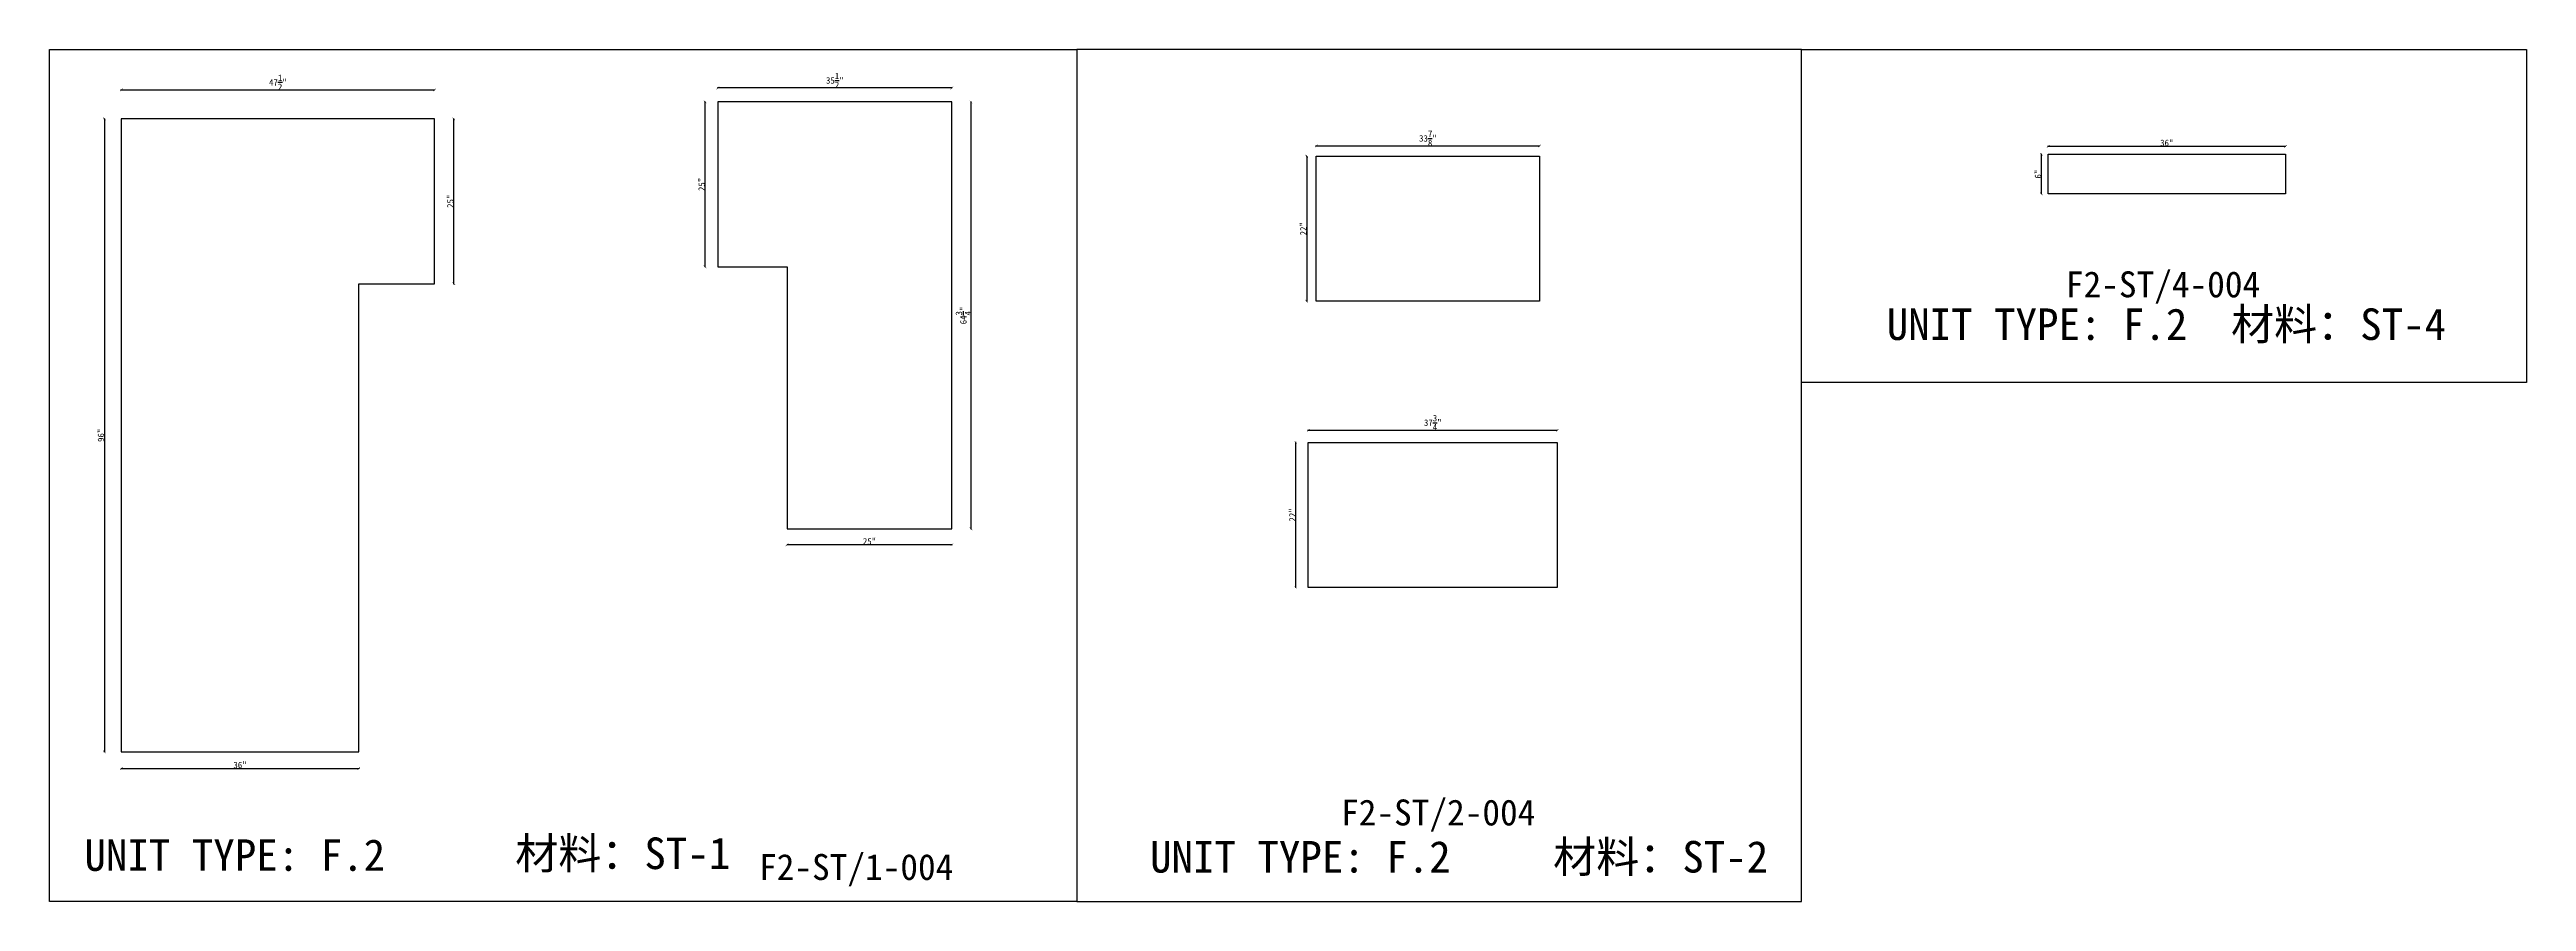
# Model space of a CAD drawing. Header units: millimetres. Extents: x -46966 to 138077, y -48408 to 2116.
# Drawn here: x 102126 to 111667, y -13205 to -9923 of the extents above; entities that cross this region are included whole.
import ezdxf
from ezdxf.enums import TextEntityAlignment as Align

# ---------------------------------------------------------------- set-up
doc = ezdxf.new("R2010")
doc.units = ezdxf.units.MM
doc.layers.add('PART_NUMBER', color=3, linetype='Continuous')
doc.styles.add('样式 1', font='')
doc.styles.get('样式 1').set_extended_font_data('NSimSun')
doc.dimstyles.new('副本 ISO-25', dxfattribs={"dimtxt": 25, "dimasz": 10, "dimexe": 1.5, "dimexo": 0.5, "dimtad": 1, "dimlfac": 0.03937, "dimlunit": 5, "dimtxsty": '样式 1', "dimblk": 'ARCHTICK', "dimcen": 2.5, "dimclrd": 256, "dimclrt": 1, "dimazin": 3, "dimtfac": 1, "dimtmove": 0, "dimatfit": 3, "dimfxlon": 1})

msp = doc.modelspace()

# ---------------------------------------------------------------- texts
at = {"style": '样式 1'}
for s, p in [('UNIT TYPE: F.2', (109202.355, -11042.268)), ('材料：ST-4', (110528.636, -11042.268)), ('UNIT TYPE: F.2', (102260.429, -13087.297)), ('材料：ST-1', (103919.716, -13080.642)), ('UNIT TYPE: F.2', (106364.839, -13094.074)), ('材料：ST-2', (107917.564, -13094.074))]:
    msp.add_text(s, height=121.5865, dxfattribs=at).set_placement(p)
at = {"layer": 'PART_NUMBER', "color": 3, "style": '样式 1'}
for s, p in [('F2-ST/4-004', (110266.815, -10827.942)), ('F2-ST/2-004', (107474.94, -12862.6)), ('F2-ST/1-004', (105233.059, -13072.6))]:
    msp.add_text(s, height=100, dxfattribs=at).set_placement(p, align=Align.MIDDLE_CENTER)

# ---------------------------------------------------------------- blocks, each defined once
blk = doc.blocks.new('_ArchTick')
at = {"color": 0, "linetype": 'ByBlock', "const_width": 0.15}
blk.add_lwpolyline([(-0.5, -0.5), (0.5, 0.5)], dxfattribs=at)
blk = doc.blocks.new('*D1730')
at = {"color": 0, "lineweight": -2, "transparency": 16777216}
for p, q in [((104700, -10072.5), (104700, -10070)), ((105601.7, -10072.5), (105601.7, -10070))]:
    blk.add_line(p, q, dxfattribs=at)
at = {"lineweight": -2, "transparency": 16777216}
blk.add_line((105601.7, -10071.5), (104700, -10071.5), dxfattribs=at)
at = {"layer": 'Defpoints', "color": 0, "transparency": 16777216}
for p in [(104700, -10071.5), (104700, -10125.5), (105601.7, -10125.5)]:
    blk.add_point(p, dxfattribs=at)
at = {"lineweight": -2, "transparency": 16777216, "xscale": 10, "yscale": 10, "zscale": 10, "rotation": 180}
blk.add_blockref('_ArchTick', (104700, -10071.5), dxfattribs=at)
at = {"lineweight": -2, "transparency": 16777216, "xscale": 10, "yscale": 10, "zscale": 10}
blk.add_blockref('_ArchTick', (105601.7, -10071.5), dxfattribs=at)
at = {"color": 1, "transparency": 16777216, "insert": (105150.8, -10042.5), "char_height": 25, "attachment_point": 5, "style": '样式 1'}
blk.add_mtext('\\A1;35{\\H1x;\\S1/2;}"', dxfattribs=at)
blk = doc.blocks.new('*D1731')
at = {"color": 0, "lineweight": -2, "transparency": 16777216}
for p, q in [((105674.1, -10125.5), (105676.6, -10125.5)), ((105674.1, -11770.1), (105676.6, -11770.1))]:
    blk.add_line(p, q, dxfattribs=at)
at = {"lineweight": -2, "transparency": 16777216}
blk.add_line((105675.1, -10125.5), (105675.1, -11770.1), dxfattribs=at)
at = {"layer": 'Defpoints', "color": 0, "transparency": 16777216}
for p in [(105601.7, -10125.5), (105601.7, -11770.1), (105675.1, -11770.1)]:
    blk.add_point(p, dxfattribs=at)
at = {"lineweight": -2, "transparency": 16777216, "xscale": 10, "yscale": 10, "zscale": 10}
for p, rotation in [((105675.1, -10125.5), 90), ((105675.1, -11770.1), 270)]:
    blk.add_blockref('_ArchTick', p, dxfattribs=dict(at, rotation=rotation))
at = {"color": 1, "transparency": 16777216, "insert": (105646, -10947.8), "char_height": 25, "attachment_point": 5, "rotation": 90, "style": '样式 1'}
blk.add_mtext('\\A1;64{\\H1x;\\S3/4;}"', dxfattribs=at)
blk = doc.blocks.new('*D1732')
at = {"color": 0, "lineweight": -2, "transparency": 16777216}
for p, q in [((104966.7, -11830.4), (104966.7, -11832.9)), ((105601.7, -11830.4), (105601.7, -11832.9))]:
    blk.add_line(p, q, dxfattribs=at)
at = {"lineweight": -2, "transparency": 16777216}
blk.add_line((105601.7, -11831.4), (104966.7, -11831.4), dxfattribs=at)
at = {"layer": 'Defpoints', "color": 0, "transparency": 16777216}
for p in [(104966.7, -11770.1), (105601.7, -11770.1), (104966.7, -11831.4)]:
    blk.add_point(p, dxfattribs=at)
at = {"lineweight": -2, "transparency": 16777216, "xscale": 10, "yscale": 10, "zscale": 10, "rotation": 180}
blk.add_blockref('_ArchTick', (104966.7, -11831.4), dxfattribs=at)
at = {"lineweight": -2, "transparency": 16777216, "xscale": 10, "yscale": 10, "zscale": 10}
blk.add_blockref('_ArchTick', (105601.7, -11831.4), dxfattribs=at)
at = {"color": 1, "transparency": 16777216, "insert": (105284.2, -11818.2), "char_height": 25, "attachment_point": 5, "style": '样式 1'}
blk.add_mtext('\\A1;25"', dxfattribs=at)
blk = doc.blocks.new('*D1733')
at = {"color": 0, "lineweight": -2, "transparency": 16777216}
for p, q in [((104651.9, -10125.5), (104649.4, -10125.5)), ((104651.9, -10760.5), (104649.4, -10760.5))]:
    blk.add_line(p, q, dxfattribs=at)
at = {"lineweight": -2, "transparency": 16777216}
blk.add_line((104650.9, -10760.5), (104650.9, -10125.5), dxfattribs=at)
at = {"layer": 'Defpoints', "color": 0, "transparency": 16777216}
for p in [(104650.9, -10125.5), (104700, -10125.5), (104700, -10760.5)]:
    blk.add_point(p, dxfattribs=at)
at = {"lineweight": -2, "transparency": 16777216, "xscale": 10, "yscale": 10, "zscale": 10}
for p, rotation in [((104650.9, -10125.5), 90), ((104650.9, -10760.5), 270)]:
    blk.add_blockref('_ArchTick', p, dxfattribs=dict(at, rotation=rotation))
at = {"color": 1, "transparency": 16777216, "insert": (104637.8, -10443), "char_height": 25, "attachment_point": 5, "rotation": 90, "style": '样式 1'}
blk.add_mtext('\\A1;25"', dxfattribs=at)
blk = doc.blocks.new('*D1734')
at = {"color": 0, "lineweight": -2, "transparency": 16777216}
for p, q in [((102402.5, -10079.7), (102402.5, -10077.2)), ((103609, -10079.7), (103609, -10077.2))]:
    blk.add_line(p, q, dxfattribs=at)
at = {"lineweight": -2, "transparency": 16777216}
blk.add_line((102402.5, -10078.7), (103609, -10078.7), dxfattribs=at)
at = {"layer": 'Defpoints', "color": 0, "transparency": 16777216}
for p in [(103609, -10078.7), (102402.5, -10190.4), (103609, -10190.4)]:
    blk.add_point(p, dxfattribs=at)
at = {"lineweight": -2, "transparency": 16777216, "xscale": 10, "yscale": 10, "zscale": 10, "rotation": 180}
blk.add_blockref('_ArchTick', (102402.5, -10078.7), dxfattribs=at)
at = {"lineweight": -2, "transparency": 16777216, "xscale": 10, "yscale": 10, "zscale": 10}
blk.add_blockref('_ArchTick', (103609, -10078.7), dxfattribs=at)
at = {"color": 1, "transparency": 16777216, "insert": (103005.7, -10049.7), "char_height": 25, "attachment_point": 5, "style": '样式 1'}
blk.add_mtext('\\A1;47{\\H1x;\\S1/2;}"', dxfattribs=at)
blk = doc.blocks.new('*D1735')
at = {"color": 0, "lineweight": -2, "transparency": 16777216}
for p, q in [((102338.2, -10190.4), (102335.7, -10190.4)), ((102338.2, -12628.8), (102335.7, -12628.8))]:
    blk.add_line(p, q, dxfattribs=at)
at = {"lineweight": -2, "transparency": 16777216}
blk.add_line((102337.2, -10190.4), (102337.2, -12628.8), dxfattribs=at)
at = {"layer": 'Defpoints', "color": 0, "transparency": 16777216}
for p in [(102402.5, -10190.4), (102337.2, -12628.8), (102402.5, -12628.8)]:
    blk.add_point(p, dxfattribs=at)
at = {"lineweight": -2, "transparency": 16777216, "xscale": 10, "yscale": 10, "zscale": 10}
for p, rotation in [((102337.2, -10190.4), 90), ((102337.2, -12628.8), 270)]:
    blk.add_blockref('_ArchTick', p, dxfattribs=dict(at, rotation=rotation))
at = {"color": 1, "transparency": 16777216, "insert": (102324.1, -11409.6), "char_height": 25, "attachment_point": 5, "rotation": 90, "style": '样式 1'}
blk.add_mtext('\\A1;96"', dxfattribs=at)
blk = doc.blocks.new('*D1736')
at = {"color": 0, "lineweight": -2, "transparency": 16777216}
for p, q in [((102402.5, -12692), (102402.5, -12694.5)), ((103316.9, -12692), (103316.9, -12694.5))]:
    blk.add_line(p, q, dxfattribs=at)
at = {"lineweight": -2, "transparency": 16777216}
blk.add_line((102402.5, -12693), (103316.9, -12693), dxfattribs=at)
at = {"layer": 'Defpoints', "color": 0, "transparency": 16777216}
for p in [(102402.5, -12628.8), (103316.9, -12628.8), (103316.9, -12693)]:
    blk.add_point(p, dxfattribs=at)
at = {"lineweight": -2, "transparency": 16777216, "xscale": 10, "yscale": 10, "zscale": 10, "rotation": 180}
blk.add_blockref('_ArchTick', (102402.5, -12693), dxfattribs=at)
at = {"lineweight": -2, "transparency": 16777216, "xscale": 10, "yscale": 10, "zscale": 10}
blk.add_blockref('_ArchTick', (103316.9, -12693), dxfattribs=at)
at = {"color": 1, "transparency": 16777216, "insert": (102859.7, -12679.9), "char_height": 25, "attachment_point": 5, "style": '样式 1'}
blk.add_mtext('\\A1;36"', dxfattribs=at)
blk = doc.blocks.new('*D1737')
at = {"color": 0, "lineweight": -2, "transparency": 16777216}
for p, q in [((103682, -10190.4), (103684.5, -10190.4)), ((103682, -10825.4), (103684.5, -10825.4))]:
    blk.add_line(p, q, dxfattribs=at)
at = {"lineweight": -2, "transparency": 16777216}
blk.add_line((103683, -10825.4), (103683, -10190.4), dxfattribs=at)
at = {"layer": 'Defpoints', "color": 0, "transparency": 16777216}
for p in [(103609, -10190.4), (103683, -10190.4), (103609, -10825.4)]:
    blk.add_point(p, dxfattribs=at)
at = {"lineweight": -2, "transparency": 16777216, "xscale": 10, "yscale": 10, "zscale": 10}
for p, rotation in [((103683, -10190.4), 90), ((103683, -10825.4), 270)]:
    blk.add_blockref('_ArchTick', p, dxfattribs=dict(at, rotation=rotation))
at = {"color": 1, "transparency": 16777216, "insert": (103669.8, -10507.9), "char_height": 25, "attachment_point": 5, "rotation": 90, "style": '样式 1'}
blk.add_mtext('\\A1;25"', dxfattribs=at)
blk = doc.blocks.new('*D1738')
at = {"color": 0, "lineweight": -2, "transparency": 16777216}
for p, q in [((107005, -10295.7), (107005, -10293.2)), ((107865.4, -10295.7), (107865.4, -10293.2))]:
    blk.add_line(p, q, dxfattribs=at)
at = {"lineweight": -2, "transparency": 16777216}
blk.add_line((107005, -10294.7), (107865.4, -10294.7), dxfattribs=at)
at = {"layer": 'Defpoints', "color": 0, "transparency": 16777216}
for p in [(107865.4, -10294.7), (107005, -10334.2), (107865.4, -10334.2)]:
    blk.add_point(p, dxfattribs=at)
at = {"lineweight": -2, "transparency": 16777216, "xscale": 10, "yscale": 10, "zscale": 10, "rotation": 180}
blk.add_blockref('_ArchTick', (107005, -10294.7), dxfattribs=at)
at = {"lineweight": -2, "transparency": 16777216, "xscale": 10, "yscale": 10, "zscale": 10}
blk.add_blockref('_ArchTick', (107865.4, -10294.7), dxfattribs=at)
at = {"color": 1, "transparency": 16777216, "insert": (107435.2, -10265.7), "char_height": 25, "attachment_point": 5, "style": '样式 1'}
blk.add_mtext('\\A1;33{\\H1x;\\S7/8;}"', dxfattribs=at)
blk = doc.blocks.new('*D1739')
at = {"color": 0, "lineweight": -2, "transparency": 16777216}
for p, q in [((106969.3, -10334.2), (106966.8, -10334.2)), ((106969.3, -10893), (106966.8, -10893))]:
    blk.add_line(p, q, dxfattribs=at)
at = {"lineweight": -2, "transparency": 16777216}
blk.add_line((106968.3, -10334.2), (106968.3, -10893), dxfattribs=at)
at = {"layer": 'Defpoints', "color": 0, "transparency": 16777216}
for p in [(107005, -10334.2), (106968.3, -10893), (107005, -10893)]:
    blk.add_point(p, dxfattribs=at)
at = {"lineweight": -2, "transparency": 16777216, "xscale": 10, "yscale": 10, "zscale": 10}
for p, rotation in [((106968.3, -10334.2), 90), ((106968.3, -10893), 270)]:
    blk.add_blockref('_ArchTick', p, dxfattribs=dict(at, rotation=rotation))
at = {"color": 1, "transparency": 16777216, "insert": (106955.2, -10613.6), "char_height": 25, "attachment_point": 5, "rotation": 90, "style": '样式 1'}
blk.add_mtext('\\A1;22"', dxfattribs=at)
blk = doc.blocks.new('*D1740')
at = {"color": 0, "lineweight": -2, "transparency": 16777216}
for p, q in [((106974.4, -11391), (106974.4, -11388.5)), ((107933.3, -11391), (107933.3, -11388.5))]:
    blk.add_line(p, q, dxfattribs=at)
at = {"lineweight": -2, "transparency": 16777216}
blk.add_line((106974.4, -11390), (107933.3, -11390), dxfattribs=at)
at = {"layer": 'Defpoints', "color": 0, "transparency": 16777216}
for p in [(106974.4, -11436.9), (107933.3, -11390), (107933.3, -11436.9)]:
    blk.add_point(p, dxfattribs=at)
at = {"lineweight": -2, "transparency": 16777216, "xscale": 10, "yscale": 10, "zscale": 10, "rotation": 180}
blk.add_blockref('_ArchTick', (106974.4, -11390), dxfattribs=at)
at = {"lineweight": -2, "transparency": 16777216, "xscale": 10, "yscale": 10, "zscale": 10}
blk.add_blockref('_ArchTick', (107933.3, -11390), dxfattribs=at)
at = {"color": 1, "transparency": 16777216, "insert": (107453.9, -11360.9), "char_height": 25, "attachment_point": 5, "style": '样式 1'}
blk.add_mtext('\\A1;37{\\H1x;\\S3/4;}"', dxfattribs=at)
blk = doc.blocks.new('*D1741')
at = {"color": 0, "lineweight": -2, "transparency": 16777216}
for p, q in [((106927.3, -11436.9), (106924.8, -11436.9)), ((106927.3, -11995.7), (106924.8, -11995.7))]:
    blk.add_line(p, q, dxfattribs=at)
at = {"lineweight": -2, "transparency": 16777216}
blk.add_line((106926.3, -11995.7), (106926.3, -11436.9), dxfattribs=at)
at = {"layer": 'Defpoints', "color": 0, "transparency": 16777216}
for p in [(106926.3, -11436.9), (106974.4, -11436.9), (106974.4, -11995.7)]:
    blk.add_point(p, dxfattribs=at)
at = {"lineweight": -2, "transparency": 16777216, "xscale": 10, "yscale": 10, "zscale": 10}
for p, rotation in [((106926.3, -11436.9), 90), ((106926.3, -11995.7), 270)]:
    blk.add_blockref('_ArchTick', p, dxfattribs=dict(at, rotation=rotation))
at = {"color": 1, "transparency": 16777216, "insert": (106913.2, -11716.3), "char_height": 25, "attachment_point": 5, "rotation": 90, "style": '样式 1'}
blk.add_mtext('\\A1;22"', dxfattribs=at)
blk = doc.blocks.new('*D1742')
at = {"color": 0, "lineweight": -2, "transparency": 16777216}
for p, q in [((109824, -10297.3), (109824, -10294.8)), ((110738.4, -10297.3), (110738.4, -10294.8))]:
    blk.add_line(p, q, dxfattribs=at)
at = {"lineweight": -2, "transparency": 16777216}
blk.add_line((109824, -10296.3), (110738.4, -10296.3), dxfattribs=at)
at = {"layer": 'Defpoints', "color": 0, "transparency": 16777216}
for p in [(110738.4, -10296.3), (109824, -10327.1), (110738.4, -10327.1)]:
    blk.add_point(p, dxfattribs=at)
at = {"lineweight": -2, "transparency": 16777216, "xscale": 10, "yscale": 10, "zscale": 10, "rotation": 180}
blk.add_blockref('_ArchTick', (109824, -10296.3), dxfattribs=at)
at = {"lineweight": -2, "transparency": 16777216, "xscale": 10, "yscale": 10, "zscale": 10}
blk.add_blockref('_ArchTick', (110738.4, -10296.3), dxfattribs=at)
at = {"color": 1, "transparency": 16777216, "insert": (110281.2, -10283.2), "char_height": 25, "attachment_point": 5, "style": '样式 1'}
blk.add_mtext('\\A1;36"', dxfattribs=at)
blk = doc.blocks.new('*D1743')
at = {"color": 0, "lineweight": -2, "transparency": 16777216}
for p, q in [((109799.2, -10327.1), (109796.7, -10327.1)), ((109799.2, -10479.5), (109796.7, -10479.5))]:
    blk.add_line(p, q, dxfattribs=at)
at = {"lineweight": -2, "transparency": 16777216}
blk.add_line((109798.2, -10479.5), (109798.2, -10327.1), dxfattribs=at)
at = {"layer": 'Defpoints', "color": 0, "transparency": 16777216}
for p in [(109798.2, -10327.1), (109824, -10327.1), (109824, -10479.5)]:
    blk.add_point(p, dxfattribs=at)
at = {"lineweight": -2, "transparency": 16777216, "xscale": 10, "yscale": 10, "zscale": 10}
for p, rotation in [((109798.2, -10327.1), 90), ((109798.2, -10479.5), 270)]:
    blk.add_blockref('_ArchTick', p, dxfattribs=dict(at, rotation=rotation))
at = {"color": 1, "transparency": 16777216, "insert": (109785.1, -10403.3), "char_height": 25, "attachment_point": 5, "rotation": 90, "style": '样式 1'}
blk.add_mtext('\\A1;6"', dxfattribs=at)

# ---------------------------------------------------------------- dimensions: what is measured, and where the dimension line sits
for base, p1, p2, picture, middle in [((104699.978, -10071.48), (105601.678, -10125.452), (104699.978, -10125.452), '*D1730', (105150.828, -10042.456)), ((103608.961, -10078.687), (102402.461, -10190.409), (103608.961, -10190.409), '*D1734', (103005.711, -10049.663)), ((107865.41, -10294.745), (107004.985, -10334.172), (107865.41, -10334.172), '*D1738', (107435.198, -10265.652)), ((110738.446, -10296.276), (109824.046, -10327.111), (110738.446, -10327.111), '*D1742', (110281.246, -10283.151)), ((107933.287, -11390.014), (106974.437, -11436.871), (107933.287, -11436.871), '*D1740', (107453.862, -11360.921)), ((104966.678, -11831.358), (105601.678, -11770.102), (104966.678, -11770.102), '*D1732', (105284.178, -11818.233)), ((103316.861, -12693.001), (102402.461, -12628.809), (103316.861, -12628.809), '*D1736', (102859.661, -12679.876))]:
    dim = msp.add_linear_dim(base=base, p1=p1, p2=p2, dimstyle='副本 ISO-25')
    dim.commit()
    dim.dimension.update_dxf_attribs({"geometry": picture, "text_midpoint": middle})
for base, p1, p2, picture, middle in [((102337.229, -12628.809), (102402.461, -10190.409), (102402.461, -12628.809), '*D1735', (102324.104, -11409.609)), ((103682.965, -10190.409), (103608.961, -10825.409), (103608.961, -10190.409), '*D1737', (103669.84, -10507.909)), ((104650.933, -10125.452), (104699.978, -10760.452), (104699.978, -10125.452), '*D1733', (104637.808, -10442.952)), ((105675.118, -11770.102), (105601.678, -10125.452), (105601.678, -11770.102), '*D1731', (105646.025, -10947.777)), ((106968.339, -10892.972), (107004.985, -10334.172), (107004.985, -10892.972), '*D1739', (106955.214, -10613.572)), ((109798.212, -10327.111), (109824.046, -10479.511), (109824.046, -10327.111), '*D1743', (109785.087, -10403.311)), ((106926.329, -11436.871), (106974.437, -11995.671), (106974.437, -11436.871), '*D1741', (106913.204, -11716.271))]:
    dim = msp.add_linear_dim(base=base, p1=p1, p2=p2, angle=90, dimstyle='副本 ISO-25')
    dim.commit()
    dim.dimension.update_dxf_attribs({"geometry": picture, "text_midpoint": middle})

# ---------------------------------------------------------------- linework, layer by layer
at = {"color": 1}
for points in [[(102125.971, -9923.375), (106082.853, -9923.375), (106082.853, -13205.431), (102125.971, -13205.431)], [(106082.853, -13205.431), (108874.727, -13205.431), (108874.727, -9923.375), (106082.853, -9923.375)], [(108874.727, -9923.375), (111666.602, -9923.375), (111666.602, -11205.772), (108874.727, -11205.772)]]:
    msp.add_lwpolyline(points, close=True, dxfattribs=at)
for points in [[(103316.861, -10825.409), (103608.961, -10825.409), (103608.961, -10190.409), (102402.461, -10190.409), (102402.461, -12628.809), (103316.861, -12628.809)], [(105601.678, -10125.452), (104699.978, -10125.452), (104699.978, -10760.452), (104966.678, -10760.452), (104966.678, -11770.102), (105601.678, -11770.102)], [(107004.985, -10334.172), (107865.41, -10334.172), (107865.41, -10892.972), (107004.985, -10892.972)], [(109824.046, -10327.111), (110738.446, -10327.111), (110738.446, -10479.511), (109824.046, -10479.511)], [(106974.437, -11436.871), (107933.287, -11436.871), (107933.287, -11995.671), (106974.437, -11995.671)]]:
    msp.add_lwpolyline(points, close=True)

msp.set_redraw_order([(e.dxf.handle, doc.entitydb.next_handle()) for e in msp.query("TEXT MTEXT ATTDEF DIMENSION ARC_DIMENSION")])  # texts and dimensions are drawn at this point

doc.saveas('drawing.dxf')
